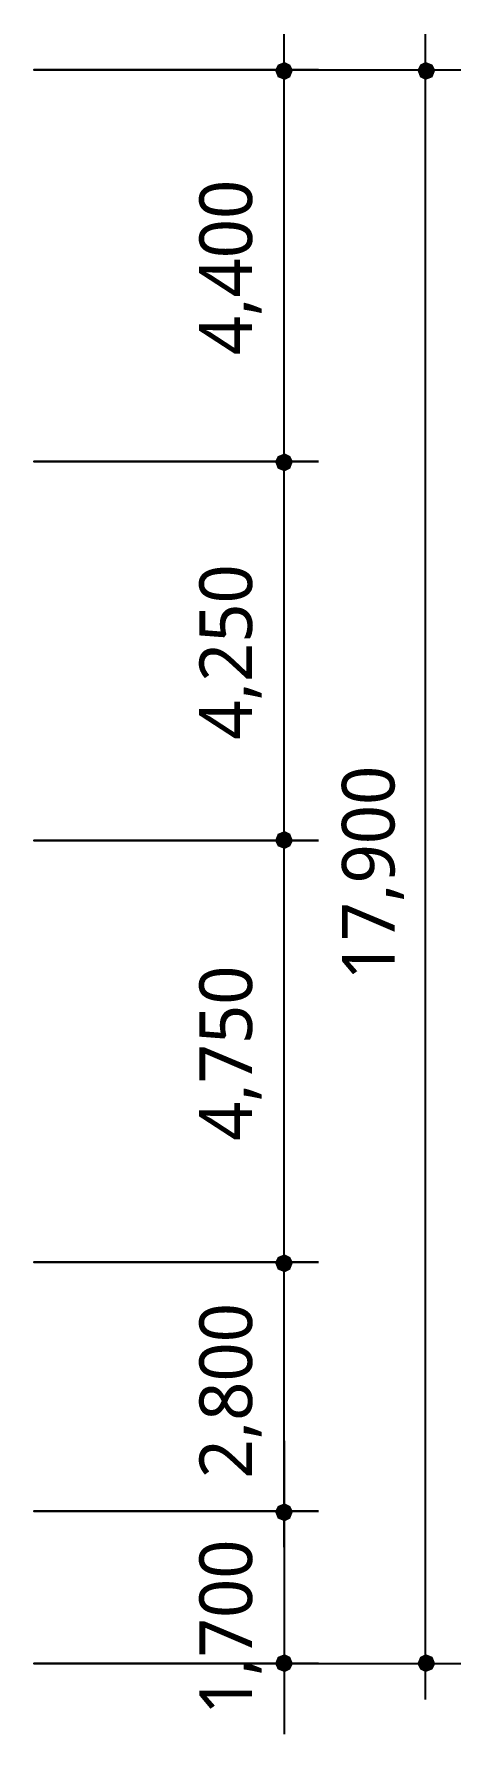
# Model space of a CAD drawing. Header units: millimetres. Extents: x -4020 to 126975, y -1911 to 106713.
# Drawn here: x 122172 to 126975, y 19930 to 39034 of the extents above; entities that cross this region are included whole.
import ezdxf

# ---------------------------------------------------------------- set-up
doc = ezdxf.new("R2010")
doc.units = ezdxf.units.MM
for name, color, linetype in [('PDF_문자', 7, 'Continuous'), ('PDF_솔리드 채우기', 7, 'Continuous'), ('PDF_형상', 7, 'Continuous')]:
    doc.layers.add(name, color=color, linetype=linetype)
doc.styles.add('PDF 맑은 고딕', font='malgun.ttf')

msp = doc.modelspace()

# ---------------------------------------------------------------- texts
at = {"layer": 'PDF_문자', "char_height": 592.2, "attachment_point": 4, "rotation": 90, "style": 'PDF 맑은 고딕'}
for s, insert in [('4,400', (124383, 35425)), ('4,250', (124383, 31104)), ('17,900', (125985, 28399)), ('4,750', (124383, 26595)), ('2,800', (124383, 22802)), ('1,700', (124383, 20145))]:
    msp.add_mtext(s, dxfattribs=dict(at, insert=insert))

# ---------------------------------------------------------------- linework, layer by layer
at = {"layer": 'PDF_솔리드 채우기', "transparency": 33554559}
for points in [[(124914, 38689), (124883, 38627), (124992, 38627)], [(124883, 38627), (124914, 38549), (124992, 38627)], [(124992, 38720), (124914, 38689), (124992, 38627)], [(124914, 38549), (124992, 38518), (124992, 38627)], [(125054, 38689), (124992, 38720), (124992, 38627)], [(125085, 38627), (125054, 38689), (124992, 38627)], [(124992, 38518), (125054, 38549), (124992, 38627)], [(125054, 38549), (125085, 38627), (124992, 38627)], [(126515, 38689), (126484, 38627), (126577, 38627)], [(126484, 38627), (126515, 38549), (126577, 38627)], [(126577, 38720), (126515, 38689), (126577, 38627)], [(126515, 38549), (126577, 38518), (126577, 38627)], [(126655, 38689), (126577, 38720), (126577, 38627)], [(126686, 38627), (126655, 38689), (126577, 38627)], [(126577, 38518), (126655, 38549), (126577, 38627)], [(126655, 38549), (126686, 38627), (126577, 38627)], [(124914, 34290), (124883, 34228), (124992, 34228)], [(124914, 34290), (124883, 34228), (124992, 34228)], [(124883, 34228), (124914, 34150), (124992, 34228)], [(124883, 34228), (124914, 34150), (124992, 34228)], [(124992, 34321), (124914, 34290), (124992, 34228)], [(124992, 34321), (124914, 34290), (124992, 34228)], [(124914, 34150), (124992, 34119), (124992, 34228)], [(124914, 34150), (124992, 34119), (124992, 34228)], [(125054, 34290), (124992, 34321), (124992, 34228)], [(125054, 34290), (124992, 34321), (124992, 34228)], [(125085, 34228), (125054, 34290), (124992, 34228)], [(125085, 34228), (125054, 34290), (124992, 34228)], [(124992, 34119), (125054, 34150), (124992, 34228)], [(125054, 34150), (125085, 34228), (124992, 34228)], [(124992, 34119), (125054, 34150), (124992, 34228)], [(125054, 34150), (125085, 34228), (124992, 34228)], [(124914, 30046), (124883, 29969), (124992, 29969)], [(124914, 30046), (124883, 29969), (124992, 29969)], [(124992, 30078), (124914, 30046), (124992, 29969)], [(124992, 30078), (124914, 30046), (124992, 29969)], [(125054, 30046), (124992, 30078), (124992, 29969)], [(125054, 30046), (124992, 30078), (124992, 29969)], [(125085, 29969), (125054, 30046), (124992, 29969)], [(125085, 29969), (125054, 30046), (124992, 29969)], [(124883, 29969), (124914, 29907), (124992, 29969)], [(124883, 29969), (124914, 29907), (124992, 29969)], [(124914, 29907), (124992, 29875), (124992, 29969)], [(124914, 29907), (124992, 29875), (124992, 29969)], [(124992, 29875), (125054, 29907), (124992, 29969)], [(125054, 29907), (125085, 29969), (124992, 29969)], [(124992, 29875), (125054, 29907), (124992, 29969)], [(125054, 29907), (125085, 29969), (124992, 29969)], [(124914, 25290), (124883, 25228), (124992, 25228)], [(124914, 25290), (124883, 25228), (124992, 25228)], [(124883, 25228), (124914, 25150), (124992, 25228)], [(124883, 25228), (124914, 25150), (124992, 25228)], [(124992, 25321), (124914, 25290), (124992, 25228)], [(124992, 25321), (124914, 25290), (124992, 25228)], [(124914, 25150), (124992, 25119), (124992, 25228)], [(124914, 25150), (124992, 25119), (124992, 25228)], [(125054, 25290), (124992, 25321), (124992, 25228)], [(125054, 25290), (124992, 25321), (124992, 25228)], [(125085, 25228), (125054, 25290), (124992, 25228)], [(125085, 25228), (125054, 25290), (124992, 25228)], [(124992, 25119), (125054, 25150), (124992, 25228)], [(125054, 25150), (125085, 25228), (124992, 25228)], [(124992, 25119), (125054, 25150), (124992, 25228)], [(125054, 25150), (125085, 25228), (124992, 25228)], [(124914, 22492), (124883, 22430), (124992, 22430)], [(124914, 22492), (124883, 22430), (124992, 22430)], [(124883, 22430), (124914, 22352), (124992, 22430)], [(124883, 22430), (124914, 22352), (124992, 22430)], [(124992, 22523), (124914, 22492), (124992, 22430)], [(124992, 22523), (124914, 22492), (124992, 22430)], [(124914, 22352), (124992, 22321), (124992, 22430)], [(124914, 22352), (124992, 22321), (124992, 22430)], [(125054, 22492), (124992, 22523), (124992, 22430)], [(125054, 22492), (124992, 22523), (124992, 22430)], [(125085, 22430), (125054, 22492), (124992, 22430)], [(125085, 22430), (125054, 22492), (124992, 22430)], [(124992, 22321), (125054, 22352), (124992, 22430)], [(125054, 22352), (125085, 22430), (124992, 22430)], [(124992, 22321), (125054, 22352), (124992, 22430)], [(125054, 22352), (125085, 22430), (124992, 22430)], [(124992, 20828), (124914, 20797), (124992, 20720)], [(125054, 20797), (124992, 20828), (124992, 20720)], [(126577, 20828), (126515, 20797), (126577, 20720)], [(126655, 20797), (126577, 20828), (126577, 20720)], [(124914, 20797), (124883, 20720), (124992, 20720)], [(124883, 20720), (124914, 20657), (124992, 20720)], [(124914, 20657), (124992, 20626), (124992, 20720)], [(125085, 20720), (125054, 20797), (124992, 20720)], [(124992, 20626), (125054, 20657), (124992, 20720)], [(125054, 20657), (125085, 20720), (124992, 20720)], [(126515, 20797), (126484, 20720), (126577, 20720)], [(126484, 20720), (126515, 20657), (126577, 20720)], [(126515, 20657), (126577, 20626), (126577, 20720)], [(126686, 20720), (126655, 20797), (126577, 20720)], [(126577, 20626), (126655, 20657), (126577, 20720)], [(126655, 20657), (126686, 20720), (126577, 20720)]]:
    msp.add_solid(points, dxfattribs=at)
at = {"layer": 'PDF_형상', "lineweight": 25}
for points in [[(124986, 33827), (124986, 39034)], [(126571, 39034), (126571, 20319)], [(125374, 38630), (122172, 38630), (126975, 38630)], [(124986, 29583), (124986, 34620)], [(124986, 24827), (124986, 30376)], [(124986, 22029), (124986, 25620)], [(124986, 23226), (124986, 22433), (124986, 20723), (124986, 19930)], [(125374, 20723), (122172, 20723), (126975, 20723)]]:
    msp.add_lwpolyline(points, dxfattribs=at)
for points in [[(125374, 34231), (122172, 34231)], [(125374, 29972), (122172, 29972)], [(125374, 25231), (122172, 25231)], [(125374, 22433), (122172, 22433)]]:
    msp.add_lwpolyline(points, close=True, dxfattribs=at)

msp.set_redraw_order([(e.dxf.handle, doc.entitydb.next_handle()) for e in msp.query("TEXT MTEXT ATTDEF DIMENSION ARC_DIMENSION")])  # texts and dimensions are drawn at this point

doc.saveas('drawing.dxf')
